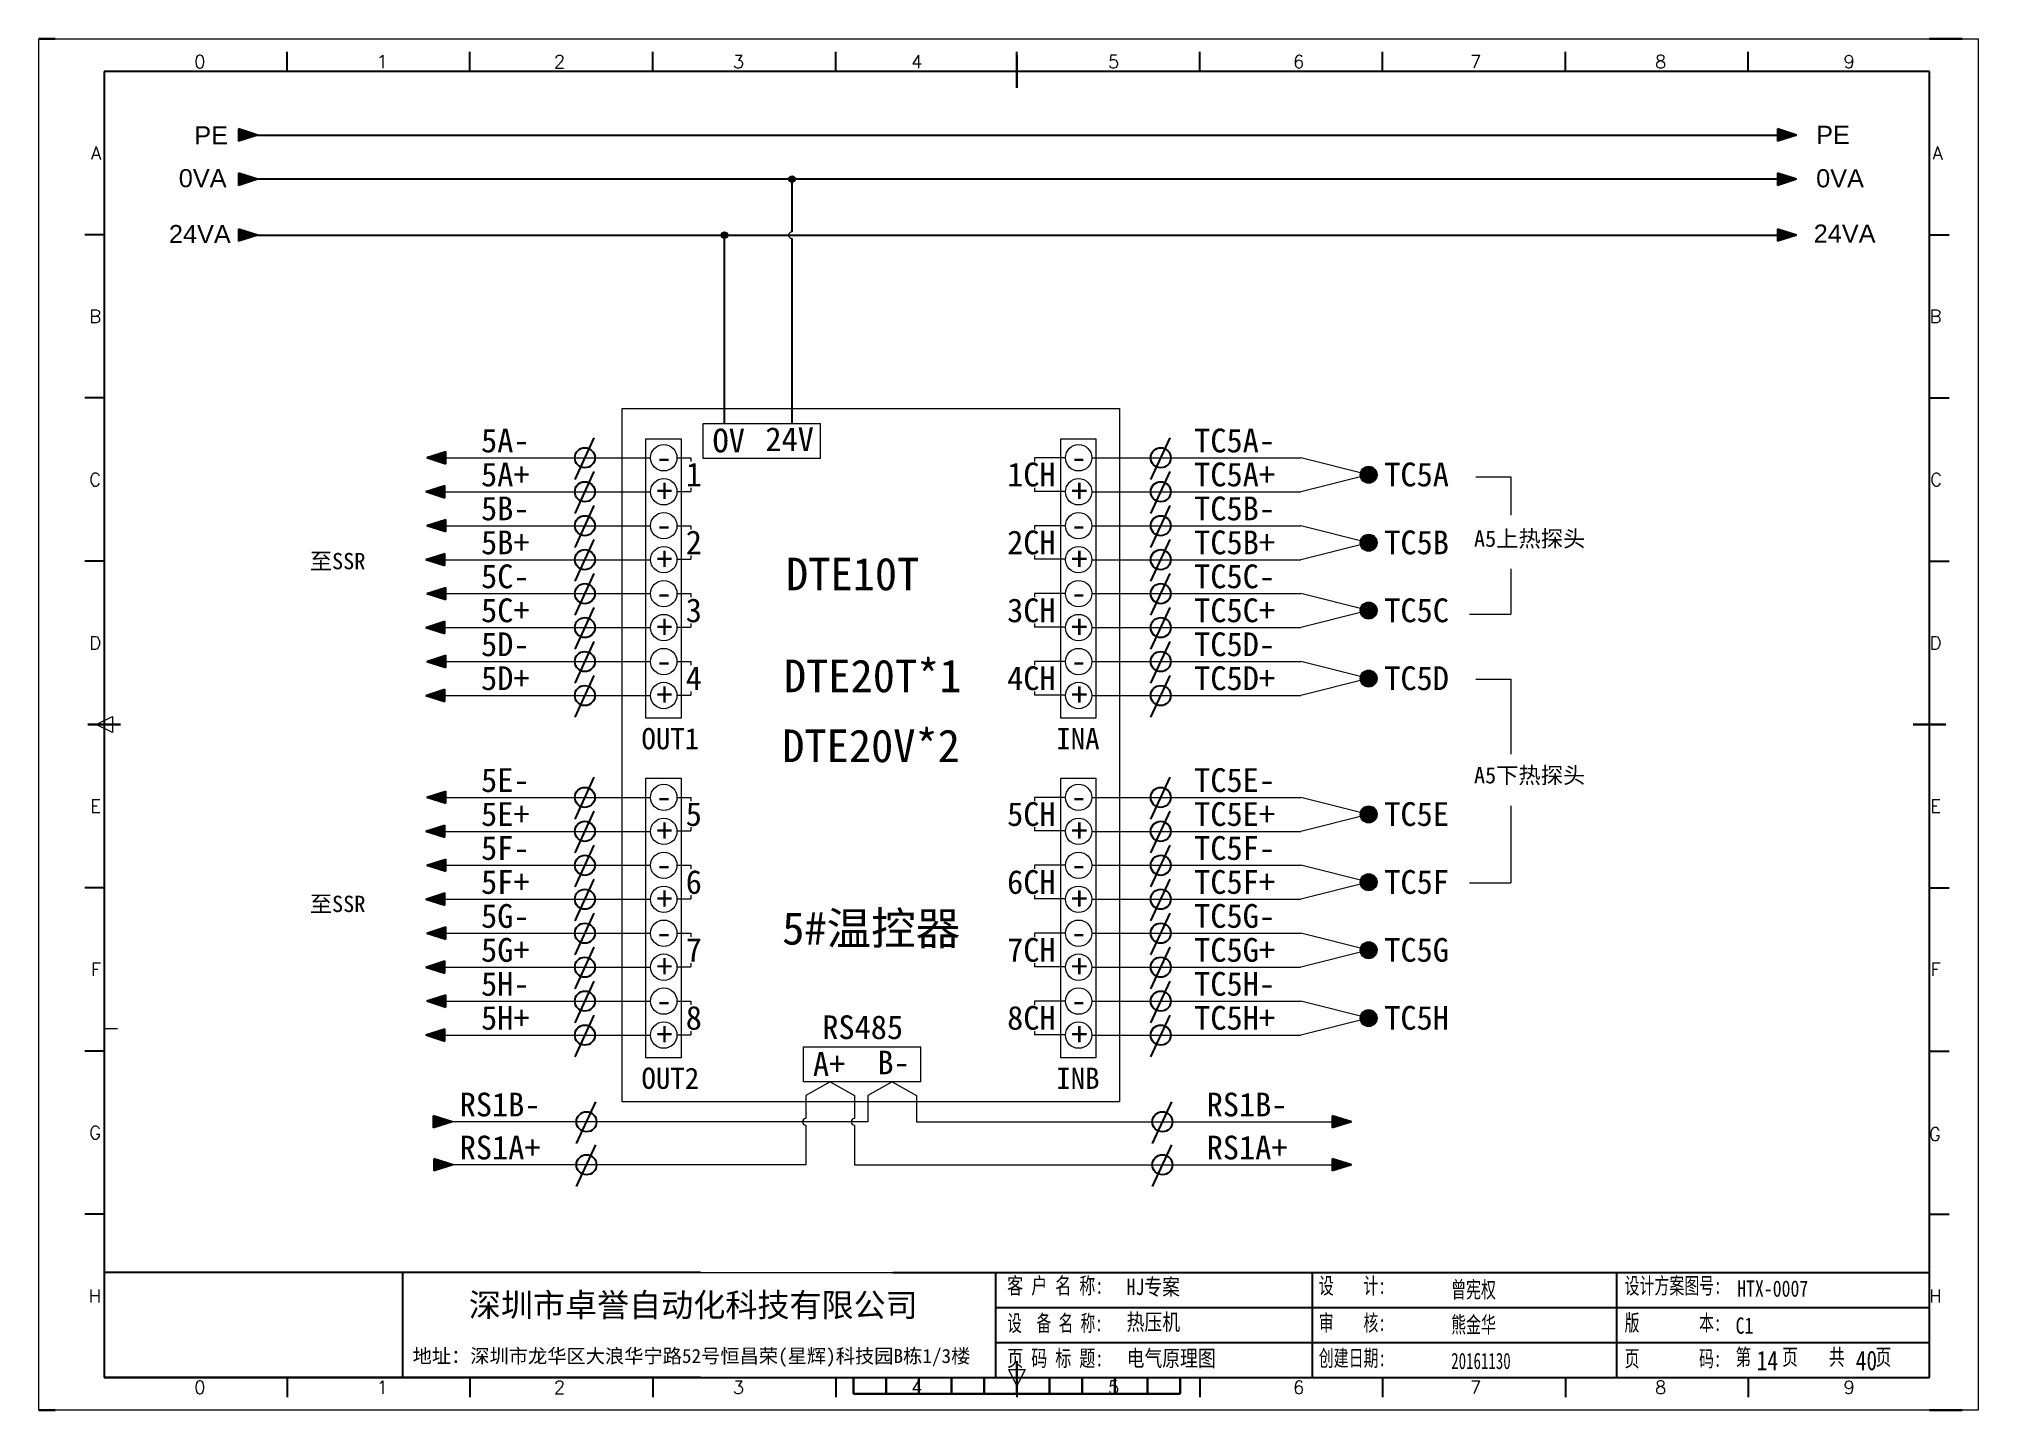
# Model space of a CAD drawing. Extents: x 35123 to 43919, y -4314 to -326.
# Drawn here: x 36945.9 to 37242.9, y -3263.9 to -3053.9 of the extents above; entities that cross this region are included whole.
import ezdxf
from ezdxf.enums import TextEntityAlignment as Align

# ---------------------------------------------------------------- set-up
doc = ezdxf.new("R2010")
doc.units = 0
doc.header["$MEASUREMENT"] = 0
doc.layers.add('AE_BOR', color=1, linetype='Continuous')
doc.layers.add('MISC', color=2, linetype='Continuous')
doc.styles.add('Standard0.67', font='', dxfattribs={"width": 0.67})
doc.styles.add('Standard_0.8', font='SimSun.ttf', dxfattribs={"width": 0.8})
doc.styles.add('WD', font='romans.shx', dxfattribs={"bigfont": 'gbcbig.shx'})
doc.styles.add('宋', font='SimSun.ttf', dxfattribs={"width": 0.7})
doc.styles.add('样式 0', font='')
doc.styles.add('样式 8', font='arial.ttf')
doc.styles.get('Standard0.67').set_extended_font_data('FangSong_GB2312')
doc.styles.get('样式 0').set_extended_font_data('KaiTi_GB2312')

msp = doc.modelspace()

# ---------------------------------------------------------------- texts
at = {"color": 0, "char_height": 2.772, "attachment_point": 1, "style": '样式 8'}
for s, insert, width in [('0VA', (36967.341, -3073.824), 4.96666), ('0VA', (37218.085, -3073.842), 4.96666), ('24VA', (36965.829, -3082.387), 4.96666), ('24VA', (37217.71, -3082.318), 15.27425)]:
    msp.add_mtext(s, dxfattribs=dict(at, insert=insert, width=width))
at = {"color": 0, "lineweight": 0, "attachment_point": 1}
for s, insert, char_height, width in [('{\\fSimSun|b0|i0|c134|p2;A5上热探头}', (37165.687, -3129.163), 2.5, 22.18919), ('{\\fSimSun|b0|i0|c134|p2;至SSR}', (36987.406, -3132.601), 2.5, 16.90853), ('{\\fSimSun|b0|i0|c134|p2;DTE10T}', (37060.334, -3133.322), 5, 33.81706), ('{\\fSimSun|b0|i0|c134|p2;DTE20T*1}', (37060.008, -3148.924), 5, 33.81706), ('{\\fSimSun|b0|i0|c134|p2;OUT1}', (37038.195, -3159.416), 3.25, 9.25756), ('{\\fSimSun|b0|i0|c134|p2;DTE20V*2}', (37059.753, -3159.635), 5, 33.81706), ('{\\fSimSun|b0|i0|c134|p2;INA}', (37101.722, -3159.416), 3.25, 9.25756), ('{\\fSimSun|b0|i0|c134|p2;A5下热探头}', (37165.687, -3165.388), 2.5, 22.18919), ('{\\fSimSun|b0|i0|c134|p2;至SSR}', (36987.406, -3185.088), 2.5, 16.90853), ('{\\fSimSun|b0|i0|c134|p2;5#温控器}', (37059.753, -3187.576), 5, 33.81706), ('{\\fSimSun|b0|i0|c134|p2;OUT2}', (37038.195, -3211.416), 3.25, 9.25756), ('{\\fSimSun|b0|i0|c134|p2;INB}', (37101.722, -3211.416), 3.25, 9.25756)]:
    msp.add_mtext(s, dxfattribs=dict(at, insert=insert, char_height=char_height, width=width))
at = {"ltscale": 2, "attachment_point": 1}
for s, insert, char_height, width, style in [('{\\fSimSun|b0|i0|c134|p2;\\W0.72;客 户 名 称:}', (37094.206, -3243.553), 2.5, 16.24768, 'Standard0.67'), ('{\\fSimSun|b0|i0|c134|p2;设    计:}', (37141.92, -3243.553), 2.5, 12.03121, 'Standard0.67'), ('{\\fSimSun|b0|i0|c134|p2;设计方案图号:}', (37188.753, -3243.553), 2.5, 15.1644, 'Standard0.67'), ('HJ专案', (37112.493, -3243.727), 2.5, 33.90777, 'Standard_0.8'), ('{\\fSimSun|b0|i0|c134|p2;曾宪权}', (37162.197, -3244.155), 2.5, 12.03121, 'Standard0.67'), ('{\\f@SimSun|b0|i0|c134|p2;HTX-0007}', (37205.992, -3243.994), 2.5, 33.90777, 'Standard_0.8'), ('{\\fSimSun|b0|i0|c134|p2;\\W0.66;设  备 名 称:}', (37094.206, -3249.282), 2.5, 15.12342, 'Standard0.67'), ('{\\fSimSun|b0|i0|c134|p2;热压机}', (37112.493, -3249.115), 2.5, 33.90777, 'Standard_0.8'), ('{\\fSimSun|b0|i0|c134|p2;审    核:}', (37141.92, -3249.227), 2.5, 12.03121, 'Standard0.67'), ('{\\fSimSun|b0|i0|c134|p2;熊金华}', (37162.197, -3249.517), 2.5, 12.03121, 'Standard0.67'), ('{\\fSimSun|b0|i0|c134|p2;版        本:}', (37188.753, -3249.227), 2.5, 16.84978, 'Standard0.67'), ('C1', (37205.752, -3249.667), 2.5, 5.97175, 'Standard_0.8'), ('{\\fSimSun|b0|i0|c134|p2;\\W0.72;页 码 标 题:}', (37094.206, -3254.65), 2.5, 15.12342, 'Standard0.67'), ('{\\fSimSun|b0|i0|c134|p2;电气原理图}', (37112.493, -3254.663), 2.5, 33.90777, 'Standard_0.8'), ('{\\fSimSun|b0|i0|c134|p2;创建日期:}', (37141.92, -3254.634), 2.5, 12.03121, 'Standard0.67'), ('{\\fSimSun|b0|i0|c134|p2;20161130}', (37162.197, -3255.075), 2.5, 12.03121, 'Standard0.67'), ('{\\fSimSun|b0|i0|c134|p2;页        码:}', (37188.753, -3254.713), 2.5, 15.72579, 'Standard0.67'), ('第    页    共    页', (37205.75, -3254.468), 2.5, 33.90777, '宋'), ('14', (37208.988, -3254.773), 3, 3.76639, 'Standard_0.8'), ('40', (37224.156, -3254.748), 3, 3.76639, 'Standard_0.8')]:
    msp.add_mtext(s, dxfattribs=dict(at, insert=insert, char_height=char_height, width=width, style=style))
at = {"attachment_point": 7}
for s, insert, char_height, width in [('{\\fSimSun|b0|i0|c134|p2;深圳市卓誉自动化科技有限公司}', (37011.758, -3249.958), 3.6, 80.67766), ('{\\fSimSun|b0|i0|c134|p2;地址：深圳市龙华区大浪华宁路52号恒昌荣(星辉)科技园B栋1/3楼}', (37003.146, -3257.218), 2.16, 89.25675)]:
    msp.add_mtext(s, dxfattribs=dict(at, insert=insert, char_height=char_height, width=width))
at = {"layer": 'MISC', "color": 0, "attachment_point": 1}
for s, insert, char_height, width, style in [('PE', (36969.721, -3067.259), 2.772, 4.96666, '样式 8'), ('PE', (37218.085, -3067.189), 2.772, 4.96666, '样式 8'), ('{\\fNSimSun|b0|i0|c134|p49;5A-}', (37013.633, -3113.564), 3.64, 3.36355, '样式 0'), ('{\\fNSimSun|b0|i0|c134|p49;OV}', (37049.082, -3113.57), 3.64, 3.36355, '样式 0'), ('{\\fNSimSun|b0|i0|c134|p49;24V}', (37057.17, -3113.349), 3.64, 3.36355, '样式 0'), ('{\\fNSimSun|b0|i0|c134|p49;TC5A-}', (37122.839, -3113.564), 3.64, 3.36355, '样式 0'), ('{\\fNSimSun|b0|i0|c134|p49;-}', (37040.414, -3116.083), 3.64, 3.36355, '样式 0'), ('{\\fNSimSun|b0|i0|c134|p49;-}', (37103.941, -3116.083), 3.64, 3.36355, '样式 0'), ('{\\fNSimSun|b0|i0|c134|p49;5A+}', (37013.633, -3118.764), 3.64, 3.36355, '样式 0'), ('{\\fNSimSun|b0|i0|c134|p49;1}', (37044.978, -3118.764), 3.64, 3.36355, '样式 0'), ('{\\fNSimSun|b0|i0|c134|p49;1CH}', (37094.193, -3118.764), 3.64, 3.36355, '样式 0'), ('{\\fNSimSun|b0|i0|c134|p49;TC5A+}', (37122.839, -3118.764), 3.64, 3.36355, '样式 0'), ('{\\fNSimSun|b0|i0|c134|p49;TC5A}', (37151.947, -3118.764), 3.64, 3.36355, '样式 0'), ('{\\fNSimSun|b0|i0|c134|p49;5B-}', (37013.633, -3123.964), 3.64, 3.36355, '样式 0'), ('{\\fNSimSun|b0|i0|c134|p49;+}', (37040.488, -3121.283), 3.64, 3.36355, '样式 0'), ('{\\fNSimSun|b0|i0|c134|p49;+}', (37104.015, -3121.283), 3.64, 3.36355, '样式 0'), ('{\\fNSimSun|b0|i0|c134|p49;TC5B-}', (37122.839, -3123.964), 3.64, 3.36355, '样式 0'), ('{\\fNSimSun|b0|i0|c134|p49;5B+}', (37013.633, -3129.164), 3.64, 3.36355, '样式 0'), ('{\\fNSimSun|b0|i0|c134|p49;-}', (37040.414, -3126.483), 3.64, 3.36355, '样式 0'), ('{\\fNSimSun|b0|i0|c134|p49;2}', (37044.978, -3129.164), 3.64, 3.36355, '样式 0'), ('{\\fNSimSun|b0|i0|c134|p49;2CH}', (37094.193, -3129.164), 3.64, 3.36355, '样式 0'), ('{\\fNSimSun|b0|i0|c134|p49;-}', (37103.941, -3126.483), 3.64, 3.36355, '样式 0'), ('{\\fNSimSun|b0|i0|c134|p49;TC5B+}', (37122.839, -3129.164), 3.64, 3.36355, '样式 0'), ('{\\fNSimSun|b0|i0|c134|p49;TC5B}', (37151.947, -3129.164), 3.64, 3.36355, '样式 0'), ('{\\fNSimSun|b0|i0|c134|p49;+}', (37040.488, -3131.683), 3.64, 3.36355, '样式 0'), ('{\\fNSimSun|b0|i0|c134|p49;+}', (37104.015, -3131.683), 3.64, 3.36355, '样式 0'), ('{\\fNSimSun|b0|i0|c134|p49;5C-}', (37013.633, -3134.364), 3.64, 3.36355, '样式 0'), ('{\\fNSimSun|b0|i0|c134|p49;TC5C-}', (37122.839, -3134.364), 3.64, 3.36355, '样式 0'), ('{\\fNSimSun|b0|i0|c134|p49;-}', (37040.414, -3136.883), 3.64, 3.36355, '样式 0'), ('{\\fNSimSun|b0|i0|c134|p49;-}', (37103.941, -3136.883), 3.64, 3.36355, '样式 0'), ('{\\fNSimSun|b0|i0|c134|p49;5C+}', (37013.633, -3139.564), 3.64, 3.36355, '样式 0'), ('{\\fNSimSun|b0|i0|c134|p49;3}', (37044.978, -3139.564), 3.64, 3.36355, '样式 0'), ('{\\fNSimSun|b0|i0|c134|p49;3CH}', (37094.193, -3139.564), 3.64, 3.36355, '样式 0'), ('{\\fNSimSun|b0|i0|c134|p49;TC5C+}', (37122.839, -3139.564), 3.64, 3.36355, '样式 0'), ('{\\fNSimSun|b0|i0|c134|p49;TC5C}', (37151.947, -3139.564), 3.64, 3.36355, '样式 0'), ('{\\fNSimSun|b0|i0|c134|p49;5D-}', (37013.633, -3144.764), 3.64, 3.36355, '样式 0'), ('{\\fNSimSun|b0|i0|c134|p49;+}', (37040.488, -3142.083), 3.64, 3.36355, '样式 0'), ('{\\fNSimSun|b0|i0|c134|p49;+}', (37104.015, -3142.083), 3.64, 3.36355, '样式 0'), ('{\\fNSimSun|b0|i0|c134|p49;TC5D-}', (37122.839, -3144.764), 3.64, 3.36355, '样式 0'), ('{\\fNSimSun|b0|i0|c134|p49;5D+}', (37013.633, -3149.964), 3.64, 3.36355, '样式 0'), ('{\\fNSimSun|b0|i0|c134|p49;-}', (37040.414, -3147.283), 3.64, 3.36355, '样式 0'), ('{\\fNSimSun|b0|i0|c134|p49;4}', (37044.978, -3149.964), 3.64, 3.36355, '样式 0'), ('{\\fNSimSun|b0|i0|c134|p49;4CH}', (37094.193, -3149.964), 3.64, 3.36355, '样式 0'), ('{\\fNSimSun|b0|i0|c134|p49;-}', (37103.941, -3147.283), 3.64, 3.36355, '样式 0'), ('{\\fNSimSun|b0|i0|c134|p49;TC5D+}', (37122.839, -3149.964), 3.64, 3.36355, '样式 0'), ('{\\fNSimSun|b0|i0|c134|p49;TC5D}', (37151.947, -3149.964), 3.64, 3.36355, '样式 0'), ('{\\fNSimSun|b0|i0|c134|p49;+}', (37040.488, -3152.483), 3.64, 3.36355, '样式 0'), ('{\\fNSimSun|b0|i0|c134|p49;+}', (37104.015, -3152.483), 3.64, 3.36355, '样式 0'), ('{\\fNSimSun|b0|i0|c134|p49;5E-}', (37013.633, -3165.564), 3.64, 3.36355, '样式 0'), ('{\\fNSimSun|b0|i0|c134|p49;TC5E-}', (37122.839, -3165.564), 3.64, 3.36355, '样式 0'), ('{\\fNSimSun|b0|i0|c134|p49;5E+}', (37013.633, -3170.764), 3.64, 3.36355, '样式 0'), ('{\\fNSimSun|b0|i0|c134|p49;-}', (37040.414, -3168.083), 3.64, 3.36355, '样式 0'), ('{\\fNSimSun|b0|i0|c134|p49;5}', (37044.978, -3170.764), 3.64, 3.36355, '样式 0'), ('{\\fNSimSun|b0|i0|c134|p49;5CH}', (37094.193, -3170.764), 3.64, 3.36355, '样式 0'), ('{\\fNSimSun|b0|i0|c134|p49;-}', (37103.941, -3168.083), 3.64, 3.36355, '样式 0'), ('{\\fNSimSun|b0|i0|c134|p49;TC5E+}', (37122.839, -3170.764), 3.64, 3.36355, '样式 0'), ('{\\fNSimSun|b0|i0|c134|p49;TC5E}', (37151.947, -3170.764), 3.64, 3.36355, '样式 0'), ('{\\fNSimSun|b0|i0|c134|p49;+}', (37040.488, -3173.283), 3.64, 3.36355, '样式 0'), ('{\\fNSimSun|b0|i0|c134|p49;+}', (37104.015, -3173.283), 3.64, 3.36355, '样式 0'), ('{\\fNSimSun|b0|i0|c134|p49;5F-}', (37013.633, -3175.964), 3.64, 3.36355, '样式 0'), ('{\\fNSimSun|b0|i0|c134|p49;TC5F-}', (37122.839, -3175.964), 3.64, 3.36355, '样式 0'), ('{\\fNSimSun|b0|i0|c134|p49;-}', (37040.414, -3178.483), 3.64, 3.36355, '样式 0'), ('{\\fNSimSun|b0|i0|c134|p49;-}', (37103.941, -3178.483), 3.64, 3.36355, '样式 0'), ('{\\fNSimSun|b0|i0|c134|p49;5F+}', (37013.633, -3181.164), 3.64, 3.36355, '样式 0'), ('{\\fNSimSun|b0|i0|c134|p49;6}', (37044.978, -3181.164), 3.64, 3.36355, '样式 0'), ('{\\fNSimSun|b0|i0|c134|p49;6CH}', (37094.193, -3181.164), 3.64, 3.36355, '样式 0'), ('{\\fNSimSun|b0|i0|c134|p49;TC5F+}', (37122.839, -3181.164), 3.64, 3.36355, '样式 0'), ('{\\fNSimSun|b0|i0|c134|p49;TC5F}', (37151.947, -3181.164), 3.64, 3.36355, '样式 0'), ('{\\fNSimSun|b0|i0|c134|p49;5G-}', (37013.633, -3186.364), 3.64, 3.36355, '样式 0'), ('{\\fNSimSun|b0|i0|c134|p49;+}', (37040.488, -3183.683), 3.64, 3.36355, '样式 0'), ('{\\fNSimSun|b0|i0|c134|p49;+}', (37104.015, -3183.683), 3.64, 3.36355, '样式 0'), ('{\\fNSimSun|b0|i0|c134|p49;TC5G-}', (37122.839, -3186.364), 3.64, 3.36355, '样式 0'), ('{\\fNSimSun|b0|i0|c134|p49;5G+}', (37013.633, -3191.564), 3.64, 3.36355, '样式 0'), ('{\\fNSimSun|b0|i0|c134|p49;-}', (37040.414, -3188.883), 3.64, 3.36355, '样式 0'), ('{\\fNSimSun|b0|i0|c134|p49;7}', (37044.978, -3191.564), 3.64, 3.36355, '样式 0'), ('{\\fNSimSun|b0|i0|c134|p49;7CH}', (37094.193, -3191.564), 3.64, 3.36355, '样式 0'), ('{\\fNSimSun|b0|i0|c134|p49;-}', (37103.941, -3188.883), 3.64, 3.36355, '样式 0'), ('{\\fNSimSun|b0|i0|c134|p49;TC5G+}', (37122.839, -3191.564), 3.64, 3.36355, '样式 0'), ('{\\fNSimSun|b0|i0|c134|p49;TC5G}', (37151.947, -3191.564), 3.64, 3.36355, '样式 0'), ('{\\fNSimSun|b0|i0|c134|p49;+}', (37040.488, -3194.083), 3.64, 3.36355, '样式 0'), ('{\\fNSimSun|b0|i0|c134|p49;+}', (37104.015, -3194.083), 3.64, 3.36355, '样式 0'), ('{\\fNSimSun|b0|i0|c134|p49;5H-}', (37013.633, -3196.764), 3.64, 3.36355, '样式 0'), ('{\\fNSimSun|b0|i0|c134|p49;TC5H-}', (37122.839, -3196.764), 3.64, 3.36355, '样式 0'), ('{\\fNSimSun|b0|i0|c134|p49;-}', (37040.414, -3199.283), 3.64, 3.36355, '样式 0'), ('{\\fNSimSun|b0|i0|c134|p49;-}', (37103.941, -3199.283), 3.64, 3.36355, '样式 0'), ('{\\fNSimSun|b0|i0|c134|p49;5H+}', (37013.633, -3201.964), 3.64, 3.36355, '样式 0'), ('{\\fNSimSun|b0|i0|c134|p49;8}', (37044.978, -3201.964), 3.64, 3.36355, '样式 0'), ('{\\fNSimSun|b0|i0|c134|p49;RS485}', (37065.885, -3203.405), 3.64, 3.36355, '样式 0'), ('{\\fNSimSun|b0|i0|c134|p49;8CH}', (37094.193, -3201.964), 3.64, 3.36355, '样式 0'), ('{\\fNSimSun|b0|i0|c134|p49;TC5H+}', (37122.839, -3201.964), 3.64, 3.36355, '样式 0'), ('{\\fNSimSun|b0|i0|c134|p49;TC5H}', (37151.947, -3201.964), 3.64, 3.36355, '样式 0'), ('{\\fNSimSun|b0|i0|c134|p49;+}', (37040.488, -3204.483), 3.64, 3.36355, '样式 0'), ('{\\fNSimSun|b0|i0|c134|p49;+}', (37104.015, -3204.483), 3.64, 3.36355, '样式 0'), ('{\\fNSimSun|b0|i0|c134|p49;A+}', (37064.455, -3209.029), 3.64, 3.36355, '样式 0'), ('{\\fNSimSun|b0|i0|c134|p49;B-}', (37074.331, -3208.808), 3.64, 3.36355, '样式 0'), ('{\\fNSimSun|b0|i0|c134|p49;RS1B-}', (37010.362, -3215.243), 3.64, 3.36355, '样式 0'), ('{\\fNSimSun|b0|i0|c134|p49;RS1B-}', (37124.753, -3215.243), 3.64, 3.36355, '样式 0'), ('{\\fNSimSun|b0|i0|c134|p49;RS1A+}', (37010.362, -3221.829), 3.64, 3.36355, '样式 0'), ('{\\fNSimSun|b0|i0|c134|p49;RS1A+}', (37124.753, -3221.829), 3.64, 3.36355, '样式 0')]:
    msp.add_mtext(s, dxfattribs=dict(at, insert=insert, char_height=char_height, width=width, style=style))

# ---------------------------------------------------------------- blocks, each defined once
blk = doc.blocks.new('gb_a2_a')
for p, q in [((584, 410), (25, 410)), ((25, 410), (25, 10)), ((584, 10), (584, 410)), ((25, 10), (584, 10))]:
    blk.add_line(p, q)
at = {"lineweight": 9, "ltscale": 0.1}
blk.add_line((25, 116.86), (29, 116.86), dxfattribs=at)
at = {"layer": 'AE_BOR', "lineweight": 30}
for p, q in [((10, 420), (4.93, 420)), ((594, 420), (584, 420)), ((4.93, 0), (10, 0)), ((594, 0), (584, 0))]:
    blk.add_line(p, q, dxfattribs=at)
at = {"layer": 'AE_BOR', "color": 1, "lineweight": 15}
for p, q in [((4.93, 420), (598.93, 420)), ((4.93, 0), (4.93, 420)), ((598.93, 420), (598.93, 0)), ((22.5, 210), (27.5, 212.5)), ((27.5, 207.5), (22.5, 210)), ((27.5, 212.5), (27.5, 207.5)), ((304.5, 7.5), (302, 12.5)), ((302, 12.5), (307, 12.5)), ((307, 12.5), (304.5, 7.5)), ((598.93, 0), (4.93, 0))]:
    blk.add_line(p, q, dxfattribs=at)
at = {"layer": 'AE_BOR'}
for p, q in [((81, 410), (81, 416)), ((137, 410), (137, 416)), ((193, 410), (193, 416)), ((249, 410), (249, 416)), ((304.5, 410), (304.5, 416)), ((360.5, 410), (360.5, 416)), ((416.5, 410), (416.5, 416)), ((472.5, 410), (472.5, 416)), ((528.5, 410), (528.5, 416)), ((25, 360), (19, 360)), ((584, 360), (590, 360)), ((25, 310), (19, 310)), ((584, 310), (590, 310)), ((25, 260), (19, 260)), ((584, 260), (590, 260)), ((25, 160), (19, 160)), ((584, 160), (590, 160)), ((25, 110), (19, 110)), ((584, 110), (590, 110)), ((25, 60), (19, 60)), ((584, 60), (590, 60)), ((81, 10), (81, 4)), ((137, 10), (137, 4)), ((193, 10), (193, 4)), ((249, 10), (249, 4)), ((304.5, 10), (304.5, 4)), ((360.5, 10), (360.5, 4)), ((416.5, 10), (416.5, 4)), ((472.5, 10), (472.5, 4)), ((528.5, 10), (528.5, 4))]:
    blk.add_line(p, q, dxfattribs=at)
at = {"layer": 'AE_BOR', "color": 2, "lineweight": 30}
for p, q in [((304.5, 405), (304.5, 415)), ((20, 210), (30, 210)), ((579, 210), (589, 210)), ((304.5, 10), (304.5, 15)), ((304.5, 15), (304.5, 5)), ((254.5, 5), (254.5, 10)), ((264.5, 5), (264.5, 10)), ((274.5, 5), (274.5, 10)), ((284.5, 5), (284.5, 10)), ((294.5, 5), (294.5, 10)), ((304.5, 10), (304.5, 5)), ((314.5, 5), (314.5, 10)), ((324.5, 5), (324.5, 10)), ((334.5, 5), (334.5, 10)), ((344.5, 5), (344.5, 10)), ((354.5, 5), (354.5, 10)), ((254.5, 5), (354.5, 5))]:
    blk.add_line(p, q, dxfattribs=at)
at = {"layer": 'AE_BOR', "style": 'WD'}
for s, p in [('0', (54.27, 411)), ('1', (110.12, 411)), ('2', (164.42, 411)), ('3', (219.22, 411)), ('4', (273.82, 411)), ('5', (334.12, 411)), ('6', (390.81, 411)), ('7', (445.01, 411)), ('8', (501.67, 411)), ('9', (559.4, 411)), ('0', (54.27, 5)), ('1', (110.12, 5)), ('2', (164.42, 5)), ('3', (219.22, 5)), ('4', (273.82, 5)), ('5', (334.12, 5)), ('6', (390.81, 5)), ('7', (445.01, 5)), ('8', (501.67, 5)), ('9', (559.4, 5))]:
    blk.add_text(s, height=4, dxfattribs=at).set_placement(p, align=Align.CENTER)
for s, p in [('A', (24, 385)), ('A', (588.05, 385)), ('B', (24, 335)), ('B', (587.67, 335)), ('C', (24, 285)), ('C', (587.86, 285)), ('D', (24, 235)), ('D', (587.67, 235)), ('E', (24, 185)), ('E', (587.48, 185)), ('F', (24, 135)), ('F', (587.48, 135)), ('F', (587.48, 135)), ('G', (24, 85)), ('G', (587.48, 84.56)), ('H', (24, 35)), ('H', (587.67, 35))]:
    blk.add_text(s, height=4, dxfattribs=at).set_placement(p, align=Align.MIDDLE_RIGHT)

# ---------------------------------------------------------------- hatches: boundary and pattern name
for points in [[(36979.386, -3075.379), (36976.468, -3074.443), (36976.468, -3076.314)], [(37215.09, -3075.375), (37212.172, -3074.439), (37212.172, -3076.31)], [(36979.386, -3083.944), (36976.468, -3083.009), (36976.468, -3084.88)], [(37215.09, -3083.94), (37212.172, -3083.005), (37212.172, -3084.876)], [(37005.31, -3118.005), (37008.229, -3118.94), (37008.229, -3117.07)], [(37005.155, -3123.205), (37008.073, -3124.14), (37008.073, -3122.27)], [(37005.31, -3128.405), (37008.229, -3129.34), (37008.229, -3127.47)], [(37005.155, -3133.605), (37008.073, -3134.54), (37008.073, -3132.67)], [(37005.31, -3138.805), (37008.229, -3139.74), (37008.229, -3137.87)], [(37005.155, -3144.005), (37008.073, -3144.94), (37008.073, -3143.07)], [(37005.31, -3149.205), (37008.229, -3150.14), (37008.229, -3148.27)], [(37005.155, -3154.405), (37008.073, -3155.34), (37008.073, -3153.47)], [(37005.31, -3170.005), (37008.229, -3170.94), (37008.229, -3169.07)], [(37005.155, -3175.205), (37008.073, -3176.14), (37008.073, -3174.27)], [(37005.31, -3180.405), (37008.229, -3181.34), (37008.229, -3179.47)], [(37005.155, -3185.605), (37008.073, -3186.54), (37008.073, -3184.67)], [(37005.31, -3190.805), (37008.229, -3191.74), (37008.229, -3189.87)], [(37005.155, -3196.005), (37008.073, -3196.94), (37008.073, -3195.07)], [(37005.31, -3201.205), (37008.229, -3202.14), (37008.229, -3200.27)], [(37005.155, -3206.405), (37008.073, -3207.34), (37008.073, -3205.47)], [(37009.201, -3219.713), (37006.282, -3218.777), (37006.282, -3220.648)], [(37146.913, -3219.713), (37143.994, -3218.777), (37143.994, -3220.648)], [(37009.311, -3226.298), (37006.393, -3225.363), (37006.393, -3227.234)], [(37146.913, -3226.294), (37143.994, -3225.359), (37143.994, -3227.229)]]:
    msp.add_hatch(color=0).paths.add_polyline_path(points)
at = {"lineweight": 0}
h = msp.add_hatch(color=0, dxfattribs=at)
edge = h.paths.add_edge_path()
edge.add_arc((37061.25, -3075.375), 0.5, 0, 360)
h = msp.add_hatch(color=0, dxfattribs=at)
edge = h.paths.add_edge_path()
edge.add_arc((37050.893, -3083.94), 0.5, 0, 360)
h = msp.add_hatch(color=0, dxfattribs=at)
edge = h.paths.add_edge_path()
edge.add_arc((37149.558, -3120.63), 1.3, 0, 360)
h = msp.add_hatch(color=0, dxfattribs=at)
edge = h.paths.add_edge_path()
edge.add_arc((37149.558, -3131.03), 1.3, 0, 360)
h = msp.add_hatch(color=0, dxfattribs=at)
edge = h.paths.add_edge_path()
edge.add_arc((37149.558, -3141.43), 1.3, 0, 360)
h = msp.add_hatch(color=0, dxfattribs=at)
edge = h.paths.add_edge_path()
edge.add_arc((37149.558, -3151.83), 1.3, 0, 360)
h = msp.add_hatch(color=0, dxfattribs=at)
edge = h.paths.add_edge_path()
edge.add_arc((37149.558, -3172.63), 1.3, 0, 360)
h = msp.add_hatch(color=0, dxfattribs=at)
edge = h.paths.add_edge_path()
edge.add_arc((37149.558, -3183.03), 1.3, 0, 360)
h = msp.add_hatch(color=0, dxfattribs=at)
edge = h.paths.add_edge_path()
edge.add_arc((37149.558, -3193.43), 1.3, 0, 360)
h = msp.add_hatch(color=0, dxfattribs=at)
edge = h.paths.add_edge_path()
edge.add_arc((37149.558, -3203.83), 1.3, 0, 360)
at = {"layer": 'MISC'}
for points in [[(36979.386, -3068.614), (36976.468, -3067.679), (36976.468, -3069.549)], [(37215.09, -3068.61), (37212.172, -3067.675), (37212.172, -3069.545)]]:
    msp.add_hatch(color=0, dxfattribs=at).paths.add_polyline_path(points)

# ---------------------------------------------------------------- linework, layer by layer
at = {"color": 0}
for p, q in [((36979.386, -3075.379), (36976.468, -3074.443)), ((36976.468, -3074.443), (36976.468, -3076.314)), ((36979.386, -3075.379), (36976.468, -3076.314)), ((37215.09, -3075.375), (36979.374, -3075.375)), ((37215.09, -3075.375), (37212.172, -3074.439)), ((37212.172, -3074.439), (37212.172, -3076.31)), ((37215.09, -3075.375), (37212.172, -3076.31)), ((36979.386, -3083.944), (36976.468, -3083.009)), ((36976.468, -3083.009), (36976.468, -3084.88)), ((36979.386, -3083.944), (36976.468, -3084.88)), ((36979.374, -3083.94), (37215.09, -3083.94)), ((37215.09, -3083.94), (37212.172, -3083.005)), ((37212.172, -3083.005), (37212.172, -3084.876)), ((37215.09, -3083.94), (37212.172, -3084.876)), ((37028.026, -3121.342), (37030.979, -3114.954)), ((37116.21, -3121.342), (37119.163, -3114.954)), ((37005.31, -3118.005), (37008.229, -3117.07)), ((37005.31, -3118.005), (37008.229, -3118.94)), ((37008.229, -3118.94), (37008.229, -3117.07)), ((37028.026, -3126.542), (37030.979, -3120.154)), ((37116.21, -3126.542), (37119.163, -3120.154)), ((37005.155, -3123.205), (37008.073, -3122.27)), ((37005.155, -3123.205), (37008.073, -3124.14)), ((37008.073, -3124.14), (37008.073, -3122.27)), ((37028.026, -3131.742), (37030.979, -3125.354)), ((37116.21, -3131.742), (37119.163, -3125.354)), ((37005.31, -3128.405), (37008.229, -3127.47)), ((37005.31, -3128.405), (37008.229, -3129.34)), ((37008.229, -3129.34), (37008.229, -3127.47)), ((37005.155, -3133.605), (37008.073, -3132.67)), ((37008.073, -3134.54), (37008.073, -3132.67)), ((37028.026, -3136.942), (37030.979, -3130.554)), ((37116.21, -3136.942), (37119.163, -3130.554)), ((37005.155, -3133.605), (37008.073, -3134.54)), ((37028.026, -3142.142), (37030.979, -3135.754)), ((37116.21, -3142.142), (37119.163, -3135.754)), ((37005.31, -3138.805), (37008.229, -3137.87)), ((37005.31, -3138.805), (37008.229, -3139.74)), ((37008.229, -3139.74), (37008.229, -3137.87)), ((37028.026, -3147.342), (37030.979, -3140.954)), ((37116.21, -3147.342), (37119.163, -3140.954)), ((37005.155, -3144.005), (37008.073, -3143.07)), ((37005.155, -3144.005), (37008.073, -3144.94)), ((37008.073, -3144.94), (37008.073, -3143.07)), ((37028.026, -3152.542), (37030.979, -3146.154)), ((37116.21, -3152.542), (37119.163, -3146.154)), ((37005.31, -3149.205), (37008.229, -3148.27)), ((37005.31, -3149.205), (37008.229, -3150.14)), ((37008.229, -3150.14), (37008.229, -3148.27)), ((37005.155, -3154.405), (37008.073, -3153.47)), ((37008.073, -3155.34), (37008.073, -3153.47)), ((37028.026, -3157.742), (37030.979, -3151.354)), ((37116.21, -3157.742), (37119.163, -3151.354)), ((37005.155, -3154.405), (37008.073, -3155.34)), ((37028.026, -3173.342), (37030.979, -3166.954)), ((37116.21, -3173.342), (37119.163, -3166.954)), ((37005.31, -3170.005), (37008.229, -3169.07)), ((37005.31, -3170.005), (37008.229, -3170.94)), ((37008.229, -3170.94), (37008.229, -3169.07)), ((37005.155, -3175.205), (37008.073, -3174.27)), ((37008.073, -3176.14), (37008.073, -3174.27)), ((37028.026, -3178.542), (37030.979, -3172.154)), ((37116.21, -3178.542), (37119.163, -3172.154)), ((37005.155, -3175.205), (37008.073, -3176.14)), ((37028.026, -3183.742), (37030.979, -3177.354)), ((37116.21, -3183.742), (37119.163, -3177.354)), ((37005.31, -3180.405), (37008.229, -3179.47)), ((37005.31, -3180.405), (37008.229, -3181.34)), ((37008.229, -3181.34), (37008.229, -3179.47)), ((37028.026, -3188.942), (37030.979, -3182.554)), ((37116.21, -3188.942), (37119.163, -3182.554)), ((37005.155, -3185.605), (37008.073, -3184.67)), ((37005.155, -3185.605), (37008.073, -3186.54)), ((37008.073, -3186.54), (37008.073, -3184.67)), ((37028.026, -3194.142), (37030.979, -3187.754)), ((37116.21, -3194.142), (37119.163, -3187.754)), ((37005.31, -3190.805), (37008.229, -3189.87)), ((37005.31, -3190.805), (37008.229, -3191.74)), ((37008.229, -3191.74), (37008.229, -3189.87)), ((37005.155, -3196.005), (37008.073, -3195.07)), ((37008.073, -3196.94), (37008.073, -3195.07)), ((37028.026, -3199.342), (37030.979, -3192.954)), ((37116.21, -3199.342), (37119.163, -3192.954)), ((37005.155, -3196.005), (37008.073, -3196.94)), ((37028.026, -3204.542), (37030.979, -3198.154)), ((37116.21, -3204.542), (37119.163, -3198.154)), ((37005.31, -3201.205), (37008.229, -3200.27)), ((37005.31, -3201.205), (37008.229, -3202.14)), ((37008.229, -3202.14), (37008.229, -3200.27)), ((37028.026, -3209.742), (37030.979, -3203.354)), ((37116.21, -3209.742), (37119.163, -3203.354)), ((37005.155, -3206.405), (37008.073, -3205.47)), ((37005.155, -3206.405), (37008.073, -3207.34)), ((37008.073, -3207.34), (37008.073, -3205.47)), ((37009.201, -3219.713), (37006.282, -3218.777)), ((37006.282, -3218.777), (37006.282, -3220.648)), ((37028.271, -3223.021), (37031.223, -3216.633)), ((37116.464, -3223.021), (37119.417, -3216.633)), ((37146.913, -3219.713), (37143.994, -3218.777)), ((37143.994, -3218.777), (37143.994, -3220.648)), ((37009.201, -3219.713), (37006.282, -3220.648)), ((37146.913, -3219.713), (37143.994, -3220.648)), ((37009.311, -3226.298), (37006.393, -3225.363)), ((37006.393, -3225.363), (37006.393, -3227.234)), ((37028.271, -3229.606), (37031.223, -3223.219)), ((37116.464, -3229.606), (37119.417, -3223.219)), ((37146.913, -3226.294), (37143.994, -3225.359)), ((37143.994, -3225.359), (37143.994, -3227.229)), ((37009.311, -3226.298), (37006.393, -3227.234)), ((37146.913, -3226.294), (37143.994, -3227.229))]:
    msp.add_line(p, q, dxfattribs=at)
at = {"color": 0, "ltscale": 2}
for p, q in [((37061.25, -3083.44), (37061.25, -3075.375)), ((37050.893, -3112.768), (37050.893, -3083.94)), ((37061.25, -3112.768), (37061.25, -3084.44))]:
    msp.add_line(p, q, dxfattribs=at)
at = {"color": 0, "lineweight": 0}
for p, q in [((37035.26, -3110.48), (37111.381, -3110.48)), ((37035.26, -3216.628), (37035.26, -3110.48)), ((37111.381, -3110.48), (37111.381, -3216.628)), ((37038.878, -3115.112), (37044.255, -3115.112)), ((37038.878, -3157.923), (37038.878, -3115.112)), ((37044.255, -3115.112), (37044.255, -3157.923)), ((37047.623, -3118.146), (37047.623, -3112.768)), ((37047.623, -3112.768), (37065.623, -3112.768)), ((37065.623, -3118.146), (37065.623, -3112.768)), ((37102.405, -3115.112), (37107.782, -3115.112)), ((37102.405, -3157.923), (37102.405, -3115.112)), ((37107.782, -3115.112), (37107.782, -3157.923)), ((37005.388, -3118.03), (37039.597, -3118.03)), ((37043.636, -3118.03), (37045.774, -3118.03)), ((37045.774, -3118.03), (37045.774, -3118.596)), ((37065.623, -3118.146), (37047.623, -3118.146)), ((37103.124, -3118.03), (37098.386, -3118.03)), ((37098.386, -3118.03), (37098.386, -3118.596)), ((37107.163, -3118.03), (37139.158, -3118.03)), ((37149.558, -3120.63), (37139.158, -3118.03)), ((37149.558, -3120.63), (37139.158, -3123.23)), ((37165.95, -3120.961), (37171.306, -3120.961)), ((37171.306, -3120.961), (37171.306, -3126.82)), ((37005.233, -3123.23), (37039.597, -3123.23)), ((37043.636, -3123.175), (37045.774, -3123.175)), ((37045.774, -3122.608), (37045.774, -3123.175)), ((37098.386, -3122.608), (37098.386, -3123.175)), ((37103.125, -3123.175), (37098.386, -3123.175)), ((37107.163, -3123.23), (37139.158, -3123.23)), ((37005.388, -3128.43), (37039.597, -3128.43)), ((37043.636, -3128.43), (37045.774, -3128.43)), ((37045.774, -3128.43), (37045.774, -3128.996)), ((37103.124, -3128.43), (37098.386, -3128.43)), ((37098.386, -3128.43), (37098.386, -3128.996)), ((37107.163, -3128.43), (37139.158, -3128.43)), ((37149.558, -3131.03), (37139.158, -3128.43)), ((37045.774, -3133.008), (37045.774, -3133.575)), ((37098.386, -3133.008), (37098.386, -3133.575)), ((37149.558, -3131.03), (37139.158, -3133.63)), ((37005.233, -3133.63), (37039.597, -3133.63)), ((37043.636, -3133.575), (37045.774, -3133.575)), ((37103.125, -3133.575), (37098.386, -3133.575)), ((37107.163, -3133.63), (37139.158, -3133.63)), ((37171.306, -3135.047), (37171.306, -3141.975)), ((37005.388, -3138.83), (37039.597, -3138.83)), ((37043.636, -3138.83), (37045.774, -3138.83)), ((37045.774, -3138.83), (37045.774, -3139.396)), ((37103.124, -3138.83), (37098.386, -3138.83)), ((37098.386, -3138.83), (37098.386, -3139.396)), ((37107.163, -3138.83), (37139.158, -3138.83)), ((37149.558, -3141.43), (37139.158, -3138.83)), ((37149.558, -3141.43), (37139.158, -3144.03)), ((37164.997, -3141.975), (37171.306, -3141.975)), ((37005.233, -3144.03), (37039.597, -3144.03)), ((37043.636, -3143.975), (37045.774, -3143.975)), ((37045.774, -3143.408), (37045.774, -3143.975)), ((37098.386, -3143.408), (37098.386, -3143.975)), ((37103.125, -3143.975), (37098.386, -3143.975)), ((37107.163, -3144.03), (37139.158, -3144.03)), ((37005.388, -3149.23), (37039.597, -3149.23)), ((37043.636, -3149.23), (37045.774, -3149.23)), ((37045.774, -3149.23), (37045.774, -3149.796)), ((37103.124, -3149.23), (37098.386, -3149.23)), ((37098.386, -3149.23), (37098.386, -3149.796)), ((37107.163, -3149.23), (37139.158, -3149.23)), ((37149.558, -3151.83), (37139.158, -3149.23)), ((37045.774, -3153.808), (37045.774, -3154.375)), ((37098.386, -3153.808), (37098.386, -3154.375)), ((37149.558, -3151.83), (37139.158, -3154.43)), ((37165.95, -3151.941), (37171.306, -3151.941)), ((37171.306, -3151.941), (37171.306, -3163.39)), ((37005.233, -3154.43), (37039.597, -3154.43)), ((37043.636, -3154.375), (37045.774, -3154.375)), ((37103.125, -3154.375), (37098.386, -3154.375)), ((37107.163, -3154.43), (37139.158, -3154.43)), ((37044.255, -3157.923), (37038.878, -3157.923)), ((37107.782, -3157.923), (37102.405, -3157.923)), ((37038.878, -3167.112), (37044.255, -3167.112)), ((37038.878, -3209.923), (37038.878, -3167.112)), ((37044.255, -3167.112), (37044.255, -3209.923)), ((37102.405, -3167.112), (37107.782, -3167.112)), ((37102.405, -3209.923), (37102.405, -3167.112)), ((37107.782, -3167.112), (37107.782, -3209.923)), ((37005.388, -3170.03), (37039.597, -3170.03)), ((37043.636, -3170.03), (37045.774, -3170.03)), ((37045.774, -3170.03), (37045.774, -3170.596)), ((37103.124, -3170.03), (37098.386, -3170.03)), ((37098.386, -3170.03), (37098.386, -3170.596)), ((37107.163, -3170.03), (37139.158, -3170.03)), ((37149.558, -3172.63), (37139.158, -3170.03)), ((37171.306, -3171.319), (37171.306, -3183.118)), ((37045.774, -3174.608), (37045.774, -3175.175)), ((37098.386, -3174.608), (37098.386, -3175.175)), ((37149.558, -3172.63), (37139.158, -3175.23)), ((37005.233, -3175.23), (37039.597, -3175.23)), ((37043.636, -3175.175), (37045.774, -3175.175)), ((37103.125, -3175.175), (37098.386, -3175.175)), ((37107.163, -3175.23), (37139.158, -3175.23)), ((37005.388, -3180.43), (37039.597, -3180.43)), ((37043.636, -3180.43), (37045.774, -3180.43)), ((37045.774, -3180.43), (37045.774, -3180.996)), ((37103.124, -3180.43), (37098.386, -3180.43)), ((37098.386, -3180.43), (37098.386, -3180.996)), ((37107.163, -3180.43), (37139.158, -3180.43)), ((37149.558, -3183.03), (37139.158, -3180.43)), ((37149.558, -3183.03), (37139.158, -3185.63)), ((37164.997, -3183.118), (37171.306, -3183.118)), ((37005.233, -3185.63), (37039.597, -3185.63)), ((37043.636, -3185.575), (37045.774, -3185.575)), ((37045.774, -3185.008), (37045.774, -3185.575)), ((37098.386, -3185.008), (37098.386, -3185.575)), ((37103.125, -3185.575), (37098.386, -3185.575)), ((37107.163, -3185.63), (37139.158, -3185.63)), ((37005.388, -3190.83), (37039.597, -3190.83)), ((37043.636, -3190.83), (37045.774, -3190.83)), ((37045.774, -3190.83), (37045.774, -3191.396)), ((37103.124, -3190.83), (37098.386, -3190.83)), ((37098.386, -3190.83), (37098.386, -3191.396)), ((37107.163, -3190.83), (37139.158, -3190.83)), ((37149.558, -3193.43), (37139.158, -3190.83)), ((37045.774, -3195.408), (37045.774, -3195.975)), ((37098.386, -3195.408), (37098.386, -3195.975)), ((37149.558, -3193.43), (37139.158, -3196.03)), ((37005.233, -3196.03), (37039.597, -3196.03)), ((37043.636, -3195.975), (37045.774, -3195.975)), ((37103.125, -3195.975), (37098.386, -3195.975)), ((37107.163, -3196.03), (37139.158, -3196.03)), ((37005.388, -3201.23), (37039.597, -3201.23)), ((37043.636, -3201.23), (37045.774, -3201.23)), ((37045.774, -3201.23), (37045.774, -3201.796)), ((37103.124, -3201.23), (37098.386, -3201.23)), ((37098.386, -3201.23), (37098.386, -3201.796)), ((37107.163, -3201.23), (37139.158, -3201.23)), ((37149.558, -3203.83), (37139.158, -3201.23)), ((37149.558, -3203.83), (37139.158, -3206.43)), ((37005.233, -3206.43), (37039.597, -3206.43)), ((37043.636, -3206.375), (37045.774, -3206.375)), ((37045.774, -3205.808), (37045.774, -3206.375)), ((37098.386, -3205.808), (37098.386, -3206.375)), ((37103.125, -3206.375), (37098.386, -3206.375)), ((37107.163, -3206.43), (37139.158, -3206.43)), ((37044.255, -3209.923), (37038.878, -3209.923)), ((37062.997, -3213.604), (37062.997, -3208.227)), ((37062.997, -3208.227), (37080.997, -3208.227)), ((37080.997, -3213.604), (37080.997, -3208.227)), ((37107.782, -3209.923), (37102.405, -3209.923)), ((37080.997, -3213.604), (37062.997, -3213.604)), ((37067.093, -3213.604), (37063.377, -3215.701)), ((37063.377, -3215.701), (37063.377, -3219.209)), ((37067.093, -3213.604), (37070.81, -3215.701)), ((37070.81, -3215.701), (37070.81, -3219.209)), ((37076.604, -3213.604), (37072.888, -3215.701)), ((37072.888, -3215.701), (37072.888, -3219.709)), ((37076.604, -3213.604), (37080.321, -3215.701)), ((37080.321, -3215.701), (37080.321, -3219.709)), ((37111.381, -3216.628), (37035.26, -3216.628)), ((37072.888, -3219.709), (37009.201, -3219.709)), ((37063.377, -3220.209), (37063.377, -3226.294)), ((37070.81, -3220.209), (37070.81, -3226.294)), ((37080.321, -3219.709), (37146.913, -3219.709)), ((37063.377, -3226.294), (37009.201, -3226.294)), ((37070.81, -3226.294), (37146.913, -3226.294))]:
    msp.add_line(p, q, dxfattribs=at)
at = {"ltscale": 2}
for p, q in [((37047.242, -3242.785), (36955.937, -3242.785)), ((37076.704, -3242.785), (37235.437, -3242.785)), ((37092.402, -3242.785), (37092.402, -3258.87)), ((37140.968, -3258.87), (37140.968, -3242.785)), ((37187.548, -3258.87), (37187.548, -3242.785)), ((37047.242, -3258.87), (36955.937, -3258.87)), ((37205.44, -3258.87), (37235.437, -3258.87))]:
    msp.add_line(p, q, dxfattribs=at)
for p, q in [((37001.59, -3242.785), (37001.59, -3258.87)), ((37092.402, -3248.146), (37136.654, -3248.146)), ((37136.654, -3248.146), (37205.44, -3248.146)), ((37205.44, -3248.146), (37235.437, -3248.146)), ((37092.402, -3253.508), (37136.654, -3253.508)), ((37136.654, -3253.508), (37205.44, -3253.508)), ((37205.44, -3253.508), (37235.437, -3253.508)), ((37076.704, -3258.87), (37136.654, -3258.87)), ((37136.654, -3258.87), (37205.44, -3258.87))]:
    msp.add_line(p, q)
at = {"lineweight": 9, "ltscale": 0.1}
for p, q in [((37047.242, -3242.785), (37076.704, -3242.785)), ((37047.242, -3258.87), (37076.704, -3258.87)), ((37075.347, -3258.87), (37075.347, -3258.87)), ((37075.347, -3258.87), (37075.347, -3258.87))]:
    msp.add_line(p, q, dxfattribs=at)
at = {"color": 0, "lineweight": 0}
for centre, radius in [((37061.25, -3075.375), 0.5), ((37050.893, -3083.94), 0.5), ((37041.617, -3118.03), 2.02), ((37105.144, -3118.03), 2.02), ((37041.617, -3123.23), 2.02), ((37105.144, -3123.23), 2.02), ((37149.558, -3120.63), 1.3), ((37041.617, -3128.43), 2.02), ((37105.144, -3128.43), 2.02), ((37149.558, -3131.03), 1.3), ((37041.617, -3133.63), 2.02), ((37105.144, -3133.63), 2.02), ((37041.617, -3138.83), 2.02), ((37105.144, -3138.83), 2.02), ((37041.617, -3144.03), 2.02), ((37105.144, -3144.03), 2.02), ((37149.558, -3141.43), 1.3), ((37041.617, -3149.23), 2.02), ((37105.144, -3149.23), 2.02), ((37149.558, -3151.83), 1.3), ((37041.617, -3154.43), 2.02), ((37105.144, -3154.43), 2.02), ((37041.617, -3170.03), 2.02), ((37105.144, -3170.03), 2.02), ((37149.558, -3172.63), 1.3), ((37041.617, -3175.23), 2.02), ((37105.144, -3175.23), 2.02), ((37041.617, -3180.43), 2.02), ((37105.144, -3180.43), 2.02), ((37041.617, -3185.63), 2.02), ((37105.144, -3185.63), 2.02), ((37149.558, -3183.03), 1.3), ((37041.617, -3190.83), 2.02), ((37105.144, -3190.83), 2.02), ((37149.558, -3193.43), 1.3), ((37041.617, -3196.03), 2.02), ((37105.144, -3196.03), 2.02), ((37041.617, -3201.23), 2.02), ((37105.144, -3201.23), 2.02), ((37041.617, -3206.43), 2.02), ((37105.144, -3206.43), 2.02), ((37149.558, -3203.83), 1.3)]:
    msp.add_circle(centre, radius, dxfattribs=at)
at = {"color": 0}
for centre in [(37029.53, -3118.03), (37117.714, -3118.03), (37029.53, -3123.23), (37117.714, -3123.23), (37029.53, -3128.43), (37117.714, -3128.43), (37029.53, -3133.63), (37117.714, -3133.63), (37029.53, -3138.83), (37117.714, -3138.83), (37029.53, -3144.03), (37117.714, -3144.03), (37029.53, -3149.23), (37117.714, -3149.23), (37029.53, -3154.43), (37117.714, -3154.43), (37029.53, -3170.03), (37117.714, -3170.03), (37029.53, -3175.23), (37117.714, -3175.23), (37029.53, -3180.43), (37117.714, -3180.43), (37029.53, -3185.63), (37117.714, -3185.63), (37029.53, -3190.83), (37117.714, -3190.83), (37029.53, -3196.03), (37117.714, -3196.03), (37029.53, -3201.23), (37117.714, -3201.23), (37029.53, -3206.43), (37117.714, -3206.43), (37029.775, -3219.709), (37117.968, -3219.709), (37029.775, -3226.294), (37117.968, -3226.294)]:
    msp.add_circle(centre, 1.538, dxfattribs=at)
at = {"color": 0, "lineweight": 0}
for centre in [(37061.25, -3083.94), (37063.377, -3219.709), (37070.81, -3219.709)]:
    msp.add_arc(centre, 0.5, 90, 270, dxfattribs=at)
at = {"layer": 'MISC', "color": 0}
for p, q in [((36979.386, -3068.614), (36976.468, -3067.679)), ((36976.468, -3067.679), (36976.468, -3069.549)), ((37215.09, -3068.61), (37212.172, -3067.675)), ((37212.172, -3067.675), (37212.172, -3069.545)), ((36979.386, -3068.614), (36976.468, -3069.549)), ((36979.386, -3068.61), (37215.09, -3068.61)), ((37215.09, -3068.61), (37212.172, -3069.545))]:
    msp.add_line(p, q, dxfattribs=at)

# ---------------------------------------------------------------- block references
at = {"xscale": 0.5, "yscale": 0.5, "zscale": 0.5}
msp.add_blockref('gb_a2_a', (36943.437, -3263.87), dxfattribs=at)

msp.set_redraw_order([(e.dxf.handle, doc.entitydb.next_handle()) for e in msp.query("TEXT MTEXT ATTDEF DIMENSION ARC_DIMENSION")])  # texts and dimensions are drawn at this point

doc.saveas('drawing.dxf')
